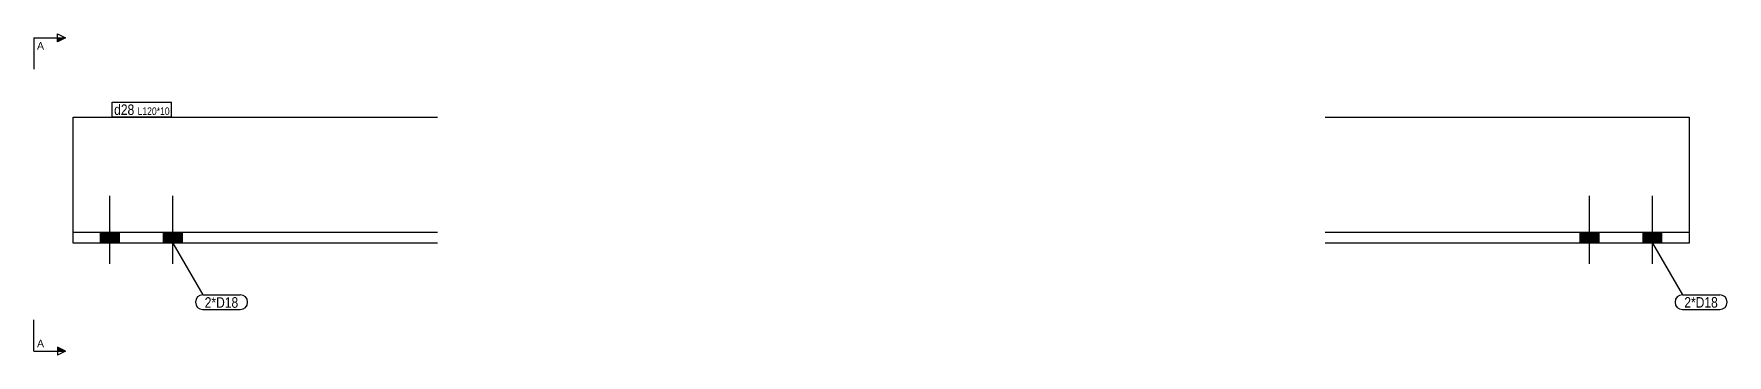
# Model space of a CAD drawing. Header units: millimetres. Extents: x 3 to 15107, y 3 to 315.
# Drawn here: x 13493 to 15107, y 9 to 315 of the extents above; entities that cross this region are included whole.
import ezdxf

# ---------------------------------------------------------------- set-up
doc = ezdxf.new("R2010")
doc.units = ezdxf.units.MM
doc.linetypes.add('DXK_LINE_DOT2', pattern=[3.9198, 1.9599, -1.9599])
doc.layers.add('STÅL', color=7, linetype='Continuous')
doc.layers.add('TEKST', color=7, linetype='Continuous')
doc.styles.add('Arial', font='ARIAL.TTF', dxfattribs={"height": 0.2})
doc.styles.add('Arial Narrow', font='ARIALN.TTF', dxfattribs={"height": 0.2})

msp = doc.modelspace()

# ---------------------------------------------------------------- hatches: boundary and pattern name
at = {"layer": 'STÅL', "linetype": 'Continuous'}
for points in [[(13574.4, 125.9), (13556.4, 125.9), (13556.4, 115.9), (13574.4, 115.9)], [(13634.4, 125.9), (13616.4, 125.9), (13616.4, 115.9), (13634.4, 115.9)], [(14966.4, 115.9), (14984.4, 115.9), (14984.4, 125.9), (14966.4, 125.9)], [(15026.4, 115.9), (15044.4, 115.9), (15044.4, 125.9), (15026.4, 125.9)]]:
    msp.add_hatch(color=3, dxfattribs=at).paths.add_polyline_path(points)
at = {"layer": 'TEKST', "linetype": 'Continuous'}
for points in [[(13515.4, 307.8), (13515.4, 311.6), (13522.9, 311.6)], [(13515.4, 12.8), (13515.4, 16.5), (13522.9, 12.8)]]:
    msp.add_hatch(color=30, dxfattribs=at).paths.add_polyline_path(points)

# ---------------------------------------------------------------- linework, layer by layer
at = {"layer": 'STÅL', "color": 2, "linetype": 'Continuous'}
for p, q in [((13530.4, 115.9), (13530.4, 235.9)), ((13530.4, 235.9), (13877.4, 235.9)), ((14723.4, 235.9), (15070.4, 235.9)), ((15070.4, 235.9), (15070.4, 115.9)), ((13877.4, 125.9), (13530.4, 125.9)), ((13877.4, 115.9), (13530.4, 115.9)), ((15070.4, 125.9), (14723.4, 125.9)), ((15070.4, 115.9), (14723.4, 115.9))]:
    msp.add_line(p, q, dxfattribs=at)
at = {"layer": 'STÅL', "color": 7, "linetype": 'DXK_LINE_DOT2'}
msp.add_line((15070.4, 235.4), (15070.4, 231.9), dxfattribs=at)
at = {"layer": 'STÅL', "color": 3, "linetype": 'Continuous'}
for p, q in [((13565.4, 95.9), (13565.4, 160.9)), ((13625.4, 95.9), (13625.4, 160.9)), ((14975.4, 95.9), (14975.4, 160.9)), ((15035.4, 95.9), (15035.4, 160.9)), ((13556.4, 115.9), (13556.4, 125.9)), ((13574.4, 115.9), (13574.4, 125.9)), ((13616.4, 115.9), (13616.4, 125.9)), ((13634.4, 115.9), (13634.4, 125.9)), ((14966.4, 115.9), (14966.4, 125.9)), ((14984.4, 115.9), (14984.4, 125.9)), ((15026.4, 115.9), (15026.4, 125.9)), ((15044.4, 115.9), (15044.4, 125.9))]:
    msp.add_line(p, q, dxfattribs=at)
at = {"layer": 'TEKST', "color": 30, "linetype": 'Continuous'}
for p, q in [((13515.4, 307.8), (13515.4, 315.3)), ((13515.4, 315.3), (13522.9, 311.6)), ((13522.9, 311.6), (13515.4, 307.8)), ((13522.9, 12.8), (13515.4, 16.5)), ((13515.4, 16.5), (13515.4, 9)), ((13522.9, 12.8), (13515.4, 9))]:
    msp.add_line(p, q, dxfattribs=at)

# ---------------------------------------------------------------- wipeouts: each hides what was drawn before it
at = {"color": 0, "linetype": 'Continuous'}
for points in [[(13502.6, 300.3), (13502.6, 307.8), (13495.9, 307.8), (13495.9, 300.3)], [(13502.6, 16.5), (13502.6, 24), (13495.9, 24), (13495.9, 16.5)]]:
    msp.add_wipeout(points, dxfattribs=at).dxf.layer = 'TEKST'
at = {"color": 0}
for points in [[(13687.7, 54.2), (13687.7, 64.7), (13655.7, 64.7), (13655.7, 54.2)], [(15097.7, 54.3), (15097.7, 64.8), (15065.7, 64.8), (15065.7, 54.3)]]:
    msp.add_wipeout(points, dxfattribs=at).dxf.layer = 'TEKST'

# ---------------------------------------------------------------- next in the draw order: linework, layer by layer
at = {"layer": 'TEKST', "color": 30, "linetype": 'Continuous'}
for p, q in [((13492.9, 311.6), (13492.9, 281.6)), ((13492.9, 311.6), (13522.9, 311.6)), ((13492.9, 12.8), (13492.9, 42.8)), ((13492.9, 12.8), (13522.9, 12.8))]:
    msp.add_line(p, q, dxfattribs=at)

# ---------------------------------------------------------------- next in the draw order: texts
at = {"layer": 'TEKST', "color": 96, "linetype": 'Continuous', "style": 'Arial'}
for p in [(13495.9, 300.3), (13495.9, 16.5)]:
    msp.add_text('A', height=7.16, dxfattribs=at).set_placement(p)

# ---------------------------------------------------------------- next in the draw order: wipeouts: each hides what was drawn before it
at = {"color": 0}
for points in [[(13588.6, 238), (13588.6, 248.5), (13569.4, 248.5), (13569.4, 238)], [(13687.7, 54.2), (13687.7, 64.7), (13655.7, 64.7), (13655.7, 54.2)], [(15097.7, 54.3), (15097.7, 64.8), (15065.7, 64.8), (15065.7, 54.3)]]:
    msp.add_wipeout(points, dxfattribs=at).dxf.layer = 'TEKST'

# ---------------------------------------------------------------- next in the draw order: linework, layer by layer
at = {"layer": 'TEKST', "color": 7, "linetype": 'Continuous'}
for p, q in [((13625.4, 115.9), (13653.9, 66.5)), ((15035.4, 115.9), (15063.9, 66.6)), ((13653.9, 66.5), (13689.5, 66.5)), ((15063.9, 66.6), (15099.5, 66.6)), ((13653.9, 52.4), (13689.5, 52.4)), ((15063.9, 52.5), (15099.5, 52.5))]:
    msp.add_line(p, q, dxfattribs=at)
for centre, start, end in [((13653.9, 59.5), 90, 270), ((13689.5, 59.5), 270, 90), ((15063.9, 59.5), 90, 270), ((15099.5, 59.5), 270, 90)]:
    msp.add_arc(centre, 7.05, start, end, dxfattribs=at)

# ---------------------------------------------------------------- next in the draw order: texts
at = {"layer": 'TEKST', "color": 3, "style": 'Arial Narrow'}
for p in [(13655.7, 54.2), (15065.7, 54.3)]:
    msp.add_text('2*D18', height=10.02, dxfattribs=at).set_placement(p)

# ---------------------------------------------------------------- next in the draw order: wipeouts: each hides what was drawn before it
at = {"color": 0}
msp.add_wipeout([(13588.6, 238), (13588.6, 248.5), (13569.4, 248.5), (13569.4, 238)], dxfattribs=at).dxf.layer = 'TEKST'

# ---------------------------------------------------------------- next in the draw order: linework, layer by layer
at = {"layer": 'TEKST', "color": 7, "linetype": 'Continuous'}
msp.add_line((13567.6, 236.2), (13567.6, 250.3), dxfattribs=at)

# ---------------------------------------------------------------- next in the draw order: wipeouts: each hides what was drawn before it
at = {"color": 0}
msp.add_wipeout([(13622.3, 238), (13622.3, 245.5), (13591.7, 245.5), (13591.7, 238)], dxfattribs=at).dxf.layer = 'TEKST'

# ---------------------------------------------------------------- next in the draw order: wipeouts: each hides what was drawn before it
msp.add_wipeout([(13622.3, 238), (13622.3, 245.5), (13591.7, 245.5), (13591.7, 238)], dxfattribs=at).dxf.layer = 'TEKST'

# ---------------------------------------------------------------- next in the draw order: linework, layer by layer
at = {"layer": 'TEKST', "color": 7, "linetype": 'Continuous'}
for p, q in [((13567.6, 250.3), (13624.1, 250.3)), ((13624.1, 236.2), (13624.1, 250.3)), ((13567.6, 236.2), (13624.1, 236.2))]:
    msp.add_line(p, q, dxfattribs=at)

# ---------------------------------------------------------------- next in the draw order: texts
at = {"layer": 'TEKST', "color": 3, "style": 'Arial Narrow'}
for s, height, p in [('d28', 10.02, (13569.4, 238)), ('L120*10', 7.16, (13591.7, 238))]:
    msp.add_text(s, height=height, dxfattribs=at).set_placement(p)

doc.saveas('drawing.dxf')
